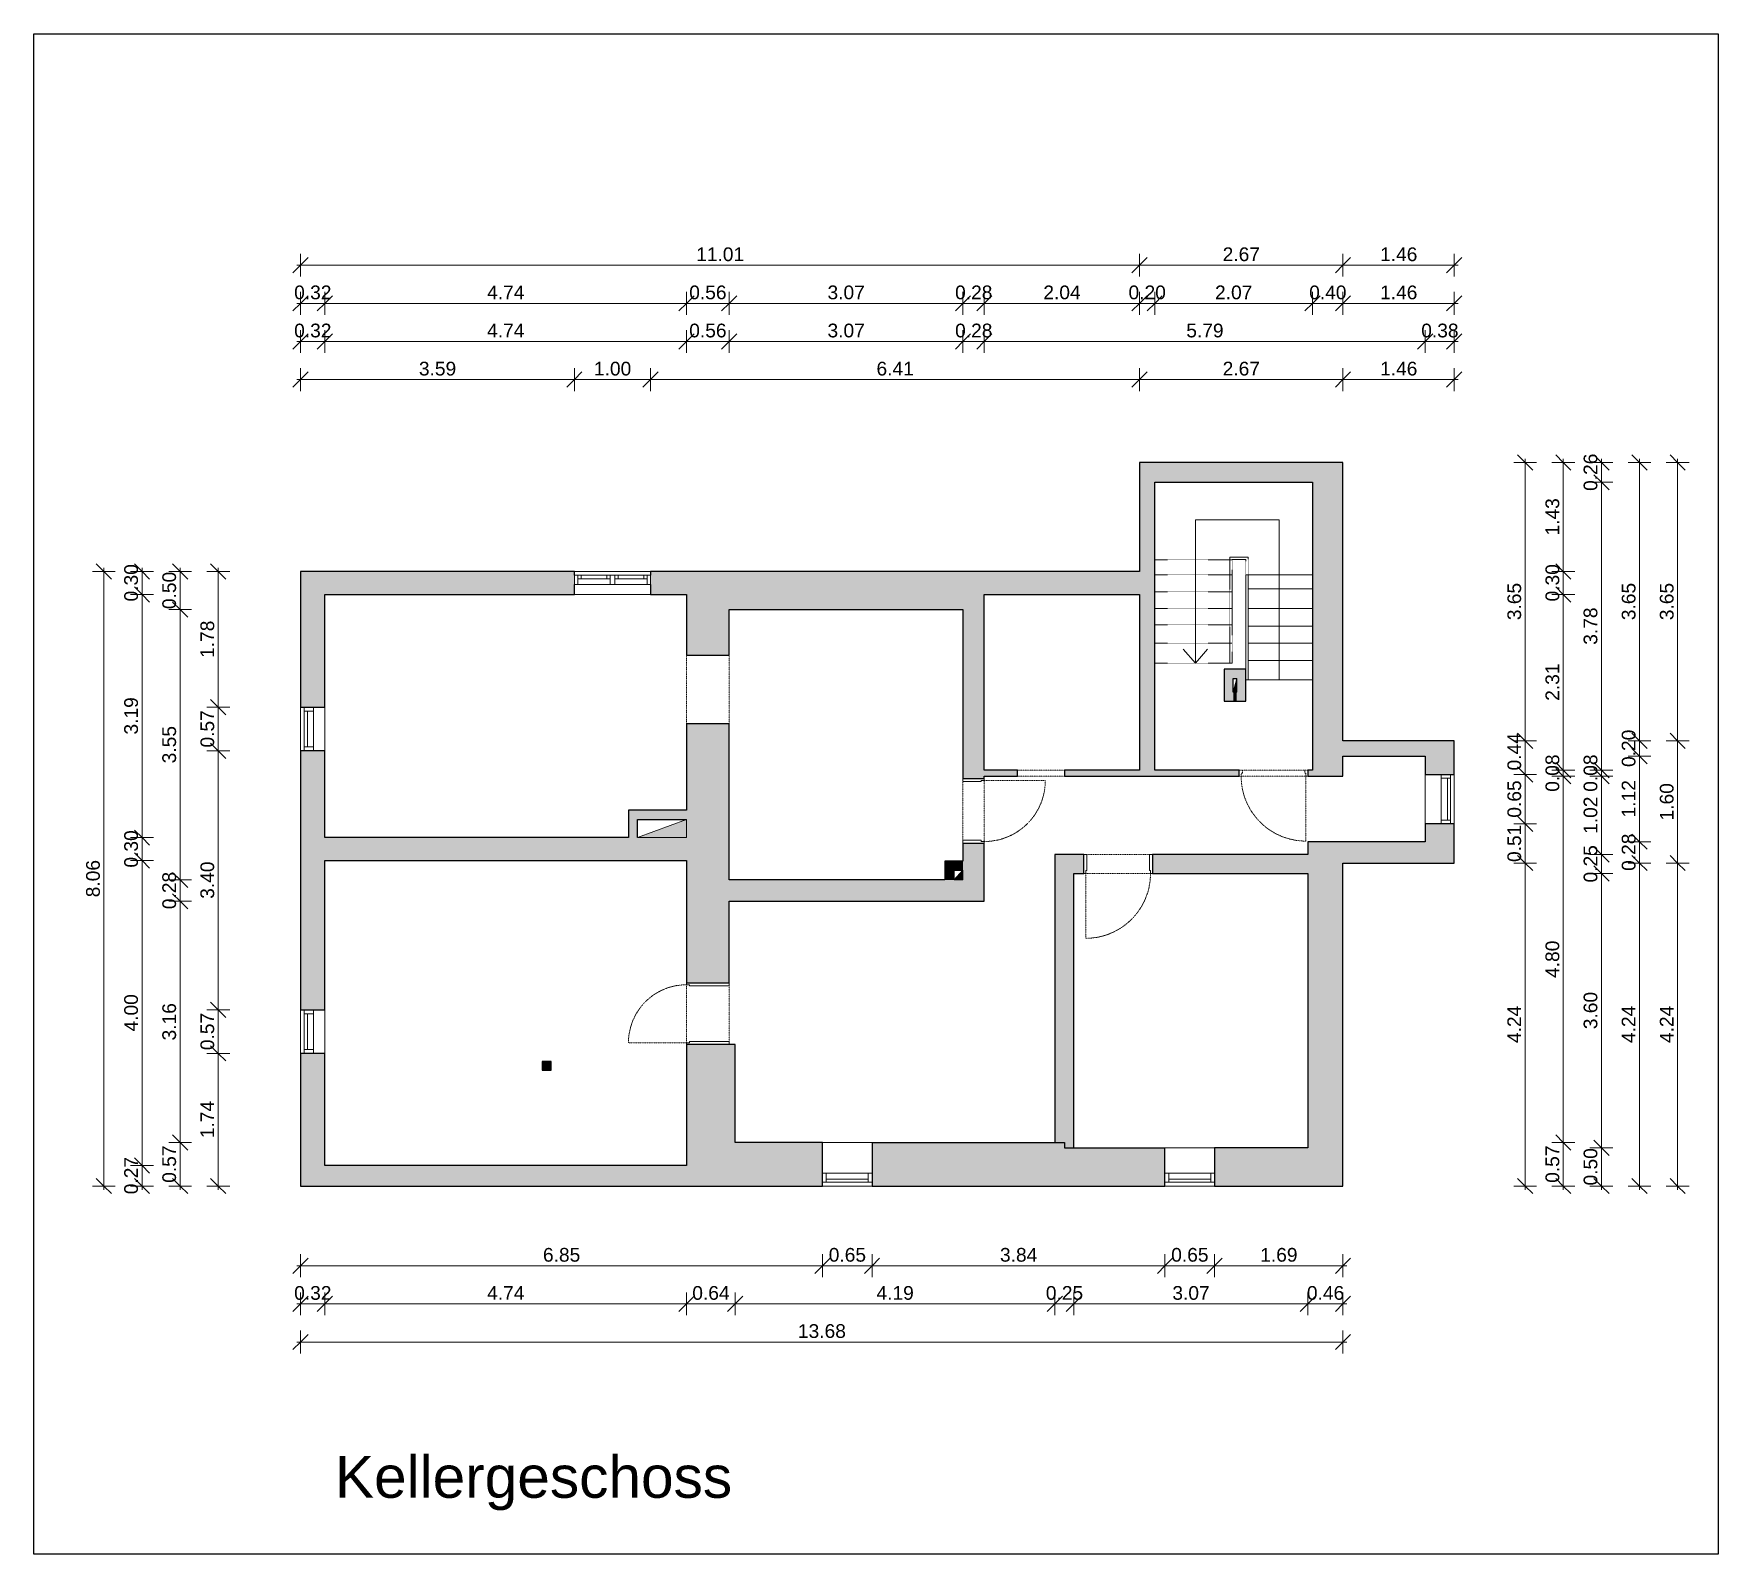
# Model space of a CAD drawing. Header units: metres. Extents: x -21 to 15208, y -63 to 7094.
# Drawn here: x -21 to 2189, y 993 to 2988 of the extents above; entities that cross this region are included whole.
import ezdxf

# ---------------------------------------------------------------- set-up
doc = ezdxf.new("R2010")
doc.units = ezdxf.units.M
doc.header["$LTSCALE"] = 50
for name, pattern in [('Dash 1_5', [0.0012, 0.0006, -0.0006]), ('Dash dot', [0.005, 0.002, -0.0015, 0, -0.0015]), ('Overhead', [0.003969, 0.002381, -0.001587])]:
    doc.linetypes.add(name, pattern=pattern)
for name, color, linetype, lineweight in [('A-ANNO-DIMS', 250, 'Continuous', 5), ('A-ANNO-NOTE', 131, 'Continuous', 13), ('A-DETL', 250, 'Continuous', 9), ('A-DETL-GENF', 250, 'Continuous', 13), ('A-DETL-THIN', 250, 'Continuous', 9), ('A-DOOR-FRAM', 250, 'Continuous', 9), ('A-FLOR-HRAL', 250, 'Continuous', 9), ('A-FLOR-HRAL-MBND', 250, 'Overhead', 9), ('A-GLAZ', 250, 'Continuous', 9), ('I-WALL', 250, 'Continuous', 9), ('S-STRS-MBND', 250, 'Overhead', 9)]:
    doc.layers.add(name, color=color, linetype=linetype, lineweight=lineweight)
doc.layers.add('A-WALL-PATT', color=7, linetype='Continuous', lineweight=9, true_color=0x3c424d)
doc.layers.add('ADS_Flächen', color=82, linetype='Continuous', plot=False)
doc.styles.add('Arial', font='arial.ttf')
doc.styles.add('Arial_1', font='arial.ttf')

msp = doc.modelspace()

# ---------------------------------------------------------------- texts
at = {"layer": 'A-ANNO-DIMS', "lineweight": 9, "char_height": 18, "attachment_point": 1, "line_spacing_factor": 0.941778, "style": 'Arial_1'}
for s, insert, width in [('11.01', (847.7663, 2707.4123), 74.92785), ('2.67', (1538.472, 2707.4123), 58.314888), ('1.46', (1744.972, 2707.4123), 58.314888), ('0.32', (320.4047, 2657.4123), 58.314888), ('4.74', (573.5465, 2657.4123), 58.314888), ('0.56', (838.6883, 2657.4123), 58.314888), ('3.07', (1020.0802, 2657.4123), 58.314888), ('0.28', (1187.472, 2657.4123), 58.314888), ('2.04', (1303.222, 2657.4123), 58.314888), ('0.20', (1414.972, 2657.4123), 58.314888), ('2.07', (1528.472, 2657.4123), 58.314888), ('0.40', (1651.972, 2657.4123), 58.314888), ('1.46', (1744.972, 2657.4123), 58.314888), ('0.32', (320.4047, 2607.4123), 58.314888), ('4.74', (573.5465, 2607.4123), 58.314888), ('0.56', (838.6883, 2607.4123), 58.314888), ('3.07', (1020.0802, 2607.4123), 58.314888), ('0.28', (1187.472, 2607.4123), 58.314888), ('5.79', (1490.722, 2607.4123), 58.314888), ('0.38', (1798.972, 2607.4123), 58.314888), ('3.59', (484.0465, 2557.4123), 58.314888), ('1.00', (713.6883, 2557.4123), 58.314888), ('6.41', (1084.3302, 2557.4123), 58.314888), ('2.67', (1538.472, 2557.4123), 58.314888), ('1.46', (1744.972, 2557.4123), 58.314888), ('6.85', (646.7965, 1395.07), 58.314888), ('0.65', (1021.6883, 1395.07), 58.314888), ('3.84', (1246.3302, 1395.07), 58.314888), ('0.65', (1470.972, 1395.07), 58.314888), ('1.69', (1587.722, 1395.07), 58.314888), ('0.32', (320.4047, 1345.07), 58.314888), ('4.74', (573.5465, 1345.07), 58.314888), ('0.64', (842.6883, 1345.07), 58.314888), ('4.19', (1084.3302, 1345.07), 58.314888), ('0.25', (1306.472, 1345.07), 58.314888), ('3.07', (1472.472, 1345.07), 58.314888), ('0.46', (1648.972, 1345.07), 58.314888), ('13.68', (981.2663, 1295.07), 74.92785)]:
    msp.add_mtext(s, dxfattribs=dict(at, insert=insert, width=width))
at = {"layer": 'A-ANNO-DIMS', "lineweight": 9, "char_height": 18, "width": 58.314888, "attachment_point": 1, "rotation": 90, "line_spacing_factor": 0.941778, "style": 'Arial_1'}
for s, insert in [('0.26', (2011.9693, 2388.0074)), ('1.43', (1961.9693, 2329.5074)), ('0.30', (97.445, 2243.0074)), ('0.50', (147.445, 2233.0074)), ('0.30', (1961.9693, 2243.0074)), ('3.65', (1911.9693, 2218.4608)), ('3.65', (2061.9693, 2218.4608)), ('3.65', (2111.9693, 2218.4608)), ('3.78', (2011.9693, 2186.2108)), ('1.78', (197.445, 2168.9703)), ('2.31', (1961.9693, 2112.7108)), ('3.19', (97.445, 2068.4703)), ('3.55', (147.445, 2030.7203)), ('0.57', (197.445, 2051.4332)), ('0.44', (1911.9693, 2021.3842)), ('0.20', (2061.9693, 2025.9142)), ('0.08', (1961.9693, 1993.4142)), ('0.08', (2011.9693, 1993.4142)), ('0.65', (1911.9693, 1959.4142)), ('1.12', (2061.9693, 1959.7699)), ('1.60', (2111.9693, 1955.7699)), ('1.02', (2011.9693, 1938.1737)), ('0.51', (1911.9693, 1901.2699)), ('0.30', (97.445, 1893.9332)), ('0.28', (2061.9693, 1889.6257)), ('8.06', (47.445, 1855.0074)), ('3.40', (197.445, 1852.9703)), ('0.25', (2011.9693, 1874.4332)), ('0.28', (147.445, 1839.4332)), ('4.80', (1961.9693, 1749.2108)), ('4.00', (97.445, 1678.9703)), ('3.60', (2011.9693, 1681.9703)), ('3.16', (147.445, 1667.2203)), ('0.57', (197.445, 1654.5074)), ('4.24', (1911.9693, 1663.8165)), ('4.24', (2061.9693, 1663.8165)), ('4.24', (2111.9693, 1663.8165)), ('1.74', (197.445, 1539.0074)), ('0.57', (147.445, 1480.5074)), ('0.57', (1961.9693, 1480.5074)), ('0.50', (2011.9693, 1477.0074)), ('0.27', (97.445, 1465.5074))]:
    msp.add_mtext(s, dxfattribs=dict(at, insert=insert))

# ---------------------------------------------------------------- blocks, each defined once
blk = doc.blocks.new('025_E-Window Two Panel - 1000-8098675-01 Kælder plan')
at = {"layer": 'A-GLAZ'}
for p, q in [((-50, 2), (50, 2)), ((-50, -10), (-50, 2)), ((-50, 2), (50, 2)), ((-45.5, -10), (-45.5, 2)), ((-3, -10), (-3, 2)), ((3, -10), (3, 2)), ((45.5, -10), (45.5, 2)), ((50, -10), (50, 2)), ((50, -10), (-50, -10)), ((-50, -10), (50, -10)), ((-45.5, -5.5), (-3, -5.5)), ((-41, -10), (-41, -5.5)), ((-41, -5.5), (-7.5, -5.5)), ((-41, -10), (-7.5, -10)), ((-7.5, -10), (-7.5, -5.5)), ((3, -5.5), (45.5, -5.5)), ((6.5, -10), (40, -10)), ((7.5, -10), (7.5, -5.5)), ((7.5, -5.5), (41, -5.5)), ((41, -10), (41, -5.5))]:
    blk.add_line(p, q, dxfattribs=at)
blk = doc.blocks.new('A_Fixed - 570-8099173-01 Kælder plan')
at = {"layer": 'A-GLAZ', "lineweight": 13}
for p, q in [((-52.8, 1), (-47.8, 1)), ((-47.8, 1), (-47.8, -11)), ((-47.8, 1), (-0.8, 1)), ((-0.8, 1), (4.2, 1)), ((-0.8, -11), (-0.8, 1)), ((-47.8, -11), (-52.8, -11)), ((-47.8, -7), (-0.8, -7)), ((-47.8, -11), (-47.8, -7)), ((-0.8, -11), (-47.8, -11)), ((-0.8, -7), (-0.8, -11)), ((4.2, -11), (-0.8, -11))]:
    blk.add_line(p, q, dxfattribs=at)
blk = doc.blocks.new('A_Fixed - 650-8100485-01 Kælder plan')
at = {"layer": 'A-GLAZ', "lineweight": 13}
for p, q in [((-52.8, -8), (-47.8, -8)), ((-47.8, -20), (-52.8, -20)), ((-47.8, -8), (-47.8, -20)), ((-47.8, -8), (7.2, -8)), ((-47.8, -16), (7.2, -16)), ((-47.8, -20), (-47.8, -16)), ((7.2, -20), (-47.8, -20)), ((7.2, -8), (12.2, -8)), ((7.2, -20), (7.2, -8)), ((7.2, -16), (7.2, -20)), ((12.2, -20), (7.2, -20))]:
    blk.add_line(p, q, dxfattribs=at)
blk = doc.blocks.new('A_Fixed - 650-8100496-01 Kælder plan')
at = {"layer": 'A-GLAZ', "lineweight": 13}
for p, q in [((-52.8, -11.5), (-47.8, -11.5)), ((-47.8, -11.5), (-47.8, -23.5)), ((-47.8, -11.5), (7.2, -11.5)), ((-47.8, -19.5), (7.2, -19.5)), ((-47.8, -23.5), (-47.8, -19.5)), ((7.2, -11.5), (12.2, -11.5)), ((7.2, -23.5), (7.2, -11.5)), ((7.2, -19.5), (7.2, -23.5)), ((-47.8, -23.5), (-52.8, -23.5)), ((7.2, -23.5), (-47.8, -23.5)), ((12.2, -23.5), (7.2, -23.5))]:
    blk.add_line(p, q, dxfattribs=at)
blk = doc.blocks.new('Railing - Railing-8111621-01 Kælder plan')
at = {"layer": 'A-FLOR-HRAL'}
for p, q in [((917.6, 2507.5), (917.6, 2507.5)), ((920.6, 2507.5), (917.6, 2507.5)), ((917.6, 2507.5), (917.6, 2507.5)), ((920.6, 2507.5), (917.6, 2507.5)), ((917.6, 2383.8), (917.6, 2507.5)), ((920.6, 2369.8), (920.6, 2507.5)), ((920.6, 2369.8), (917.6, 2369.8))]:
    blk.add_line(p, q, dxfattribs=at)
at = {"layer": 'A-FLOR-HRAL-MBND'}
for p, q in [((896.4, 2530.7), (896.4, 2391.8)), ((920.6, 2530.7), (896.4, 2530.7)), ((896.4, 2530.7), (896.4, 2391.8)), ((920.6, 2530.7), (896.4, 2530.7)), ((899.4, 2527.7), (899.4, 2391.8)), ((917.6, 2527.7), (899.4, 2527.7)), ((899.4, 2527.7), (899.4, 2391.8)), ((917.6, 2527.7), (899.4, 2527.7)), ((917.6, 2507.5), (917.6, 2527.7)), ((917.6, 2507.5), (917.6, 2527.7)), ((920.6, 2507.5), (920.6, 2530.7)), ((920.6, 2507.5), (920.6, 2530.7)), ((899.4, 2391.8), (896.4, 2391.8)), ((899.4, 2391.8), (896.4, 2391.8))]:
    blk.add_line(p, q, dxfattribs=at)
blk = doc.blocks.new('A_Fixed - 650-8135735-01 Kælder plan')
at = {"layer": 'A-GLAZ', "lineweight": 13}
for p, q in [((-47.8, 14), (-52.8, 14)), ((-52.8, 2), (-47.8, 2)), ((-47.8, 2), (-47.8, 14)), ((7.2, 14), (-47.8, 14)), ((-47.8, 14), (-47.8, 10)), ((-47.8, 10), (7.2, 10)), ((-47.8, 2), (7.2, 2)), ((12.2, 14), (7.2, 14)), ((7.2, 14), (7.2, 2)), ((7.2, 10), (7.2, 14)), ((7.2, 2), (12.2, 2))]:
    blk.add_line(p, q, dxfattribs=at)
blk = doc.blocks.new('A-wallopening - 910x2100-8098146-01 Kælder plan')
at = {"layer": 'A-DETL', "linetype": 'Dash 1_5'}
for p, q in [((-24.3, 4), (37.7, 4)), ((-24.3, -4), (37.7, -4))]:
    blk.add_line(p, q, dxfattribs=at)
blk = doc.blocks.new('A-wallopening - 910x2100-8098549-01 Kælder plan')
at = {"layer": 'A-DETL', "linetype": 'Dash 1_5'}
for p, q in [((-38.3, 28), (51.7, 28)), ((-38.3, -28), (51.7, -28))]:
    blk.add_line(p, q, dxfattribs=at)
blk = doc.blocks.new('Plan Text - Kellergeschoss-4033982-01 Kælder plan')
at = {"layer": 'A-ANNO-NOTE', "lineweight": 5, "insert": (0.133, -0.302), "char_height": 0.55, "width": 6.37342, "attachment_point": 1, "style": 'Arial'}
blk.add_mtext('Kellergeschoss', dxfattribs=at)

# ---------------------------------------------------------------- hatches: boundary and pattern name
at = {"layer": 'A-DETL-GENF'}
for points in [[(1552.3022, 2124.0867), (1557.0052, 2124.0867), (1557.0052, 2142.0867)], [(770.9862, 1933.2311), (834.9862, 1933.2311), (834.9862, 1957.2311)], [(1186.1036, 1877.7311), (1197.7699, 1877.7311), (1197.7699, 1890.5134)]]:
    msp.add_hatch(color=256, dxfattribs=at).paths.add_polyline_path(points)
at = {"layer": 'A-WALL-PATT'}
for points in [[(1656.2699, 2399.3052), (1656.2699, 2425.3052), (1429.2699, 2425.3052), (1429.2699, 2399.3052), (1449.2699, 2399.3052)], [(1696.2699, 2021.7121), (1696.2699, 2425.3052), (1656.2699, 2425.3052), (1656.2699, 2021.7121)], [(1434.0352, 2021.7121), (1449.2699, 2021.7121), (1449.2699, 2399.3052), (1429.2699, 2399.3052), (1429.2699, 2021.7121)], [(1211.7699, 2232.3052), (1211.7699, 2282.3052), (862.9862, 2282.3052), (862.9862, 2232.3052), (1197.7699, 2232.3052)], [(1429.2699, 2252.3052), (1429.2699, 2282.3052), (1211.7699, 2282.3052), (1211.7699, 2252.3052), (1225.7699, 2252.3052)], [(1557.0052, 2142.0867), (1569.0052, 2142.0867), (1569.0052, 2154.0867), (1540.3022, 2154.0867), (1540.3022, 2142.0867), (1552.3022, 2142.0867)], [(1552.3022, 2112.0867), (1552.3022, 2142.0867), (1540.3022, 2142.0867), (1540.3022, 2112.0867)], [(1557.0052, 2112.0867), (1557.0052, 2124.0867), (1552.3022, 2124.0867), (1552.3022, 2112.0867)], [(1569.0052, 2112.0867), (1569.0052, 2142.0867), (1557.0052, 2142.0867), (1557.0052, 2112.0867)], [(1804.2699, 2040.2121), (1842.2699, 2040.2121), (1842.2699, 2060.2121), (1696.2699, 2060.2121), (1696.2699, 2040.2121), (1727.5523, 2040.2121)], [(758.9862, 1933.2311), (770.9862, 1933.2311), (770.9862, 1969.2311), (758.9862, 1969.2311), (758.9862, 1957.2311)], [(834.9862, 1957.2311), (834.9862, 1969.2311), (770.9862, 1969.2311), (770.9862, 1957.2311)], [(834.9862, 1903.2311), (834.9862, 1933.2311), (360.7026, 1933.2311), (360.7026, 1903.2311), (770.9862, 1903.2311)], [(1696.2699, 1526.3052), (1696.2699, 1927.9236), (1650.2699, 1927.9236), (1650.2699, 1526.3052)], [(1804.2699, 1899.9236), (1804.2699, 1927.9236), (1696.2699, 1927.9236), (1696.2699, 1899.9236), (1727.5523, 1899.9236)], [(1174.1036, 1877.7311), (1186.1036, 1877.7311), (1186.1036, 1902.5134), (1174.1036, 1902.5134), (1174.1036, 1890.5134)], [(1197.7699, 1890.5134), (1197.7699, 1902.5134), (1186.1036, 1902.5134), (1186.1036, 1890.5134)], [(1330.7699, 1526.3052), (1343.2699, 1526.3052), (1343.2699, 1886.2311), (1318.2699, 1886.2311), (1318.2699, 1533.3052), (1330.7699, 1533.3052)], [(1197.7699, 1849.7311), (1197.7699, 1877.7311), (890.9862, 1877.7311), (890.9862, 1849.7311), (1140.5181, 1849.7311)], [(866.9862, 1503.3052), (866.9862, 1533.3052), (898.9862, 1533.3052), (898.9862, 1661.7311), (834.9862, 1661.7311), (834.9862, 1503.3052)], [(657.5973, 1628.4703), (657.5973, 1639.4703), (645.5973, 1639.4703), (645.5973, 1628.4703)], [(866.9862, 1476.3052), (866.9862, 1503.3052), (360.7026, 1503.3052), (360.7026, 1476.3052)]]:
    msp.add_hatch(color=256, dxfattribs=at).paths.add_polyline_path(points)
h = msp.add_hatch(color=256, dxfattribs=at)
h.paths.add_polyline_path([(360.7026, 1476.3052), (360.7026, 1650.3052), (328.7026, 1650.3052), (328.7026, 1476.3052)])
h.paths.add_polyline_path([(360.7026, 1707.3052), (360.7026, 2047.2311), (328.7026, 2047.2311), (328.7026, 1707.3052)])
h.paths.add_polyline_path([(360.7026, 2104.2311), (360.7026, 2282.3052), (328.7026, 2282.3052), (328.7026, 2104.2311)])
h = msp.add_hatch(color=256, dxfattribs=at)
h.paths.add_polyline_path([(862.9862, 2252.3052), (862.9862, 2282.3052), (787.9862, 2282.3052), (787.9862, 2252.3052), (847.001, 2252.3052)])
h.paths.add_polyline_path([(687.9862, 2252.3052), (687.9862, 2282.3052), (360.7026, 2282.3052), (360.7026, 2252.3052), (553.4839, 2252.3052)])
h = msp.add_hatch(color=256, dxfattribs=at)
h.paths.add_polyline_path([(890.9862, 1742.7311), (890.9862, 2082.3986), (834.9862, 2082.3986), (834.9862, 1742.7311)])
h.paths.add_polyline_path([(890.9862, 2172.3986), (890.9862, 2232.3052), (862.9862, 2232.3052), (862.9862, 2252.3052), (834.9862, 2252.3052), (834.9862, 2172.3986), (847.001, 2172.3986)])
h = msp.add_hatch(color=256, dxfattribs=at)
h.paths.add_polyline_path([(1197.7699, 1849.7311), (1225.7699, 1849.7311), (1225.7699, 1925.7121), (1197.7699, 1925.7121), (1197.7699, 1867.4943)])
h.paths.add_polyline_path([(1225.7699, 2010.7121), (1225.7699, 2252.3052), (1211.7699, 2252.3052), (1211.7699, 2232.3052), (1197.7699, 2232.3052), (1197.7699, 2010.7121)])
h = msp.add_hatch(color=256, dxfattribs=at)
h.paths.add_polyline_path([(1804.2699, 1899.9236), (1842.2699, 1899.9236), (1842.2699, 1951.2121), (1804.2699, 1951.2121), (1804.2699, 1927.9236)])
h.paths.add_polyline_path([(1804.2699, 2016.2121), (1842.2699, 2016.2121), (1842.2699, 2040.2121), (1804.2699, 2040.2121)])
h = msp.add_hatch(color=256, dxfattribs=at)
h.paths.add_polyline_path([(1696.2699, 2013.7121), (1696.2699, 2021.7121), (1650.2699, 2021.7121), (1650.2699, 2013.7121)])
h.paths.add_polyline_path([(1560.2699, 2013.7121), (1560.2699, 2021.7121), (1331.1818, 2021.7121), (1331.1818, 2013.7121), (1434.0352, 2013.7121)])
h.paths.add_polyline_path([(1269.1818, 2013.7121), (1269.1818, 2021.7121), (1225.7699, 2021.7121), (1225.7699, 2013.7121)])
h = msp.add_hatch(color=256, dxfattribs=at)
h.paths.add_polyline_path([(1650.2699, 1886.2311), (1650.2699, 1911.2311), (1446.2699, 1911.2311), (1446.2699, 1886.2311)])
h.paths.add_polyline_path([(1318.2699, 1886.2311), (1356.2699, 1886.2311), (1356.2699, 1911.2311), (1318.2699, 1911.2311)])
h = msp.add_hatch(color=256, dxfattribs=at)
h.paths.add_polyline_path([(1330.7699, 1476.3052), (1330.7699, 1533.3052), (1078.4862, 1533.3052), (1078.4862, 1476.3052), (1140.5181, 1476.3052)])
h.paths.add_polyline_path([(1013.4862, 1476.3052), (1013.4862, 1533.3052), (866.9862, 1533.3052), (866.9862, 1476.3052)])
h = msp.add_hatch(color=256, dxfattribs=at)
h.paths.add_polyline_path([(1696.2699, 1476.3052), (1696.2699, 1526.3052), (1527.7699, 1526.3052), (1527.7699, 1476.3052)])
h.paths.add_polyline_path([(1462.7699, 1476.3052), (1462.7699, 1526.3052), (1330.7699, 1526.3052), (1330.7699, 1476.3052)])

# ---------------------------------------------------------------- linework, layer by layer
at = {"layer": 'A-ANNO-DIMS', "lineweight": 9}
for p, q in [((328.7026, 2684.0442), (328.7026, 2699.0442)), ((1429.2699, 2684.0442), (1429.2699, 2699.0442)), ((1429.2699, 2684.0442), (1429.2699, 2699.0442)), ((1696.2699, 2684.0442), (1696.2699, 2699.0442)), ((1696.2699, 2684.0442), (1696.2699, 2699.0442)), ((1842.2699, 2684.0442), (1842.2699, 2699.0442)), ((328.7026, 2684.0442), (318.7026, 2674.0442)), ((323.7026, 2684.0442), (1429.2699, 2684.0442)), ((328.7026, 2684.0442), (338.7026, 2694.0442)), ((328.7026, 2684.0442), (328.7026, 2669.0442)), ((1429.2699, 2684.0442), (1419.2699, 2674.0442)), ((1429.2699, 2684.0442), (1419.2699, 2674.0442)), ((1429.2699, 2684.0442), (1439.2699, 2694.0442)), ((1429.2699, 2684.0442), (1439.2699, 2694.0442)), ((1429.2699, 2684.0442), (1429.2699, 2669.0442)), ((1429.2699, 2684.0442), (1696.2699, 2684.0442)), ((1429.2699, 2684.0442), (1429.2699, 2669.0442)), ((1696.2699, 2684.0442), (1686.2699, 2674.0442)), ((1696.2699, 2684.0442), (1686.2699, 2674.0442)), ((1696.2699, 2684.0442), (1706.2699, 2694.0442)), ((1696.2699, 2684.0442), (1706.2699, 2694.0442)), ((1696.2699, 2684.0442), (1696.2699, 2669.0442)), ((1696.2699, 2684.0442), (1847.2699, 2684.0442)), ((1696.2699, 2684.0442), (1696.2699, 2669.0442)), ((1842.2699, 2684.0442), (1832.2699, 2674.0442)), ((1842.2699, 2684.0442), (1852.2699, 2694.0442)), ((1842.2699, 2684.0442), (1842.2699, 2669.0442)), ((328.7026, 2634.0442), (318.7026, 2624.0442)), ((323.7026, 2634.0442), (360.7026, 2634.0442)), ((328.7026, 2634.0442), (328.7026, 2649.0442)), ((328.7026, 2634.0442), (338.7026, 2644.0442)), ((328.7026, 2634.0442), (328.7026, 2619.0442)), ((360.7026, 2634.0442), (350.7026, 2624.0442)), ((360.7026, 2634.0442), (350.7026, 2624.0442)), ((360.7026, 2634.0442), (360.7026, 2649.0442)), ((360.7026, 2634.0442), (360.7026, 2649.0442)), ((360.7026, 2634.0442), (370.7026, 2644.0442)), ((360.7026, 2634.0442), (370.7026, 2644.0442)), ((360.7026, 2634.0442), (360.7026, 2619.0442)), ((360.7026, 2634.0442), (834.9862, 2634.0442)), ((360.7026, 2634.0442), (360.7026, 2619.0442)), ((834.9862, 2634.0442), (824.9862, 2624.0442)), ((834.9862, 2634.0442), (824.9862, 2624.0442)), ((834.9862, 2634.0442), (834.9862, 2649.0442)), ((834.9862, 2634.0442), (834.9862, 2649.0442)), ((834.9862, 2634.0442), (844.9862, 2644.0442)), ((834.9862, 2634.0442), (844.9862, 2644.0442)), ((834.9862, 2634.0442), (834.9862, 2619.0442)), ((834.9862, 2634.0442), (890.9862, 2634.0442)), ((834.9862, 2634.0442), (834.9862, 2619.0442)), ((890.9862, 2634.0442), (880.9862, 2624.0442)), ((890.9862, 2634.0442), (880.9862, 2624.0442)), ((890.9862, 2634.0442), (890.9862, 2649.0442)), ((890.9862, 2634.0442), (890.9862, 2649.0442)), ((890.9862, 2634.0442), (900.9862, 2644.0442)), ((890.9862, 2634.0442), (900.9862, 2644.0442)), ((890.9862, 2634.0442), (890.9862, 2619.0442)), ((890.9862, 2634.0442), (1197.7699, 2634.0442)), ((890.9862, 2634.0442), (890.9862, 2619.0442)), ((1197.7699, 2634.0442), (1187.7699, 2624.0442)), ((1197.7699, 2634.0442), (1187.7699, 2624.0442)), ((1197.7699, 2634.0442), (1197.7699, 2649.0442)), ((1197.7699, 2634.0442), (1197.7699, 2649.0442)), ((1197.7699, 2634.0442), (1207.7699, 2644.0442)), ((1197.7699, 2634.0442), (1207.7699, 2644.0442)), ((1197.7699, 2634.0442), (1197.7699, 2619.0442)), ((1197.7699, 2634.0442), (1225.7699, 2634.0442)), ((1197.7699, 2634.0442), (1197.7699, 2619.0442)), ((1225.7699, 2634.0442), (1215.7699, 2624.0442)), ((1225.7699, 2634.0442), (1215.7699, 2624.0442)), ((1225.7699, 2634.0442), (1225.7699, 2649.0442)), ((1225.7699, 2634.0442), (1225.7699, 2649.0442)), ((1225.7699, 2634.0442), (1235.7699, 2644.0442)), ((1225.7699, 2634.0442), (1235.7699, 2644.0442)), ((1225.7699, 2634.0442), (1225.7699, 2619.0442)), ((1225.7699, 2634.0442), (1429.2699, 2634.0442)), ((1225.7699, 2634.0442), (1225.7699, 2619.0442)), ((1429.2699, 2634.0442), (1419.2699, 2624.0442)), ((1429.2699, 2634.0442), (1419.2699, 2624.0442)), ((1429.2699, 2634.0442), (1429.2699, 2649.0442)), ((1429.2699, 2634.0442), (1429.2699, 2649.0442)), ((1429.2699, 2634.0442), (1439.2699, 2644.0442)), ((1429.2699, 2634.0442), (1439.2699, 2644.0442)), ((1429.2699, 2634.0442), (1429.2699, 2619.0442)), ((1429.2699, 2634.0442), (1449.2699, 2634.0442)), ((1429.2699, 2634.0442), (1429.2699, 2619.0442)), ((1449.2699, 2634.0442), (1439.2699, 2624.0442)), ((1449.2699, 2634.0442), (1439.2699, 2624.0442)), ((1449.2699, 2634.0442), (1449.2699, 2649.0442)), ((1449.2699, 2634.0442), (1449.2699, 2649.0442)), ((1449.2699, 2634.0442), (1459.2699, 2644.0442)), ((1449.2699, 2634.0442), (1459.2699, 2644.0442)), ((1449.2699, 2634.0442), (1449.2699, 2619.0442)), ((1449.2699, 2634.0442), (1656.2699, 2634.0442)), ((1449.2699, 2634.0442), (1449.2699, 2619.0442)), ((1656.2699, 2634.0442), (1646.2699, 2624.0442)), ((1656.2699, 2634.0442), (1646.2699, 2624.0442)), ((1656.2699, 2634.0442), (1656.2699, 2649.0442)), ((1656.2699, 2634.0442), (1656.2699, 2649.0442)), ((1656.2699, 2634.0442), (1666.2699, 2644.0442)), ((1656.2699, 2634.0442), (1666.2699, 2644.0442)), ((1656.2699, 2634.0442), (1656.2699, 2619.0442)), ((1656.2699, 2634.0442), (1696.2699, 2634.0442)), ((1656.2699, 2634.0442), (1656.2699, 2619.0442)), ((1696.2699, 2634.0442), (1686.2699, 2624.0442)), ((1696.2699, 2634.0442), (1686.2699, 2624.0442)), ((1696.2699, 2634.0442), (1696.2699, 2649.0442)), ((1696.2699, 2634.0442), (1696.2699, 2649.0442)), ((1696.2699, 2634.0442), (1706.2699, 2644.0442)), ((1696.2699, 2634.0442), (1706.2699, 2644.0442)), ((1696.2699, 2634.0442), (1696.2699, 2619.0442)), ((1696.2699, 2634.0442), (1847.2699, 2634.0442)), ((1696.2699, 2634.0442), (1696.2699, 2619.0442)), ((1842.2699, 2634.0442), (1832.2699, 2624.0442)), ((1842.2699, 2634.0442), (1842.2699, 2649.0442)), ((1842.2699, 2634.0442), (1852.2699, 2644.0442)), ((1842.2699, 2634.0442), (1842.2699, 2619.0442)), ((328.7026, 2584.0442), (328.7026, 2599.0442)), ((328.7026, 2584.0442), (338.7026, 2594.0442)), ((360.7026, 2584.0442), (360.7026, 2599.0442)), ((360.7026, 2584.0442), (360.7026, 2599.0442)), ((360.7026, 2584.0442), (370.7026, 2594.0442)), ((360.7026, 2584.0442), (370.7026, 2594.0442)), ((834.9862, 2584.0442), (834.9862, 2599.0442)), ((834.9862, 2584.0442), (834.9862, 2599.0442)), ((834.9862, 2584.0442), (844.9862, 2594.0442)), ((834.9862, 2584.0442), (844.9862, 2594.0442)), ((890.9862, 2584.0442), (890.9862, 2599.0442)), ((890.9862, 2584.0442), (890.9862, 2599.0442)), ((890.9862, 2584.0442), (900.9862, 2594.0442)), ((890.9862, 2584.0442), (900.9862, 2594.0442)), ((1197.7699, 2584.0442), (1197.7699, 2599.0442)), ((1197.7699, 2584.0442), (1197.7699, 2599.0442)), ((1197.7699, 2584.0442), (1207.7699, 2594.0442)), ((1197.7699, 2584.0442), (1207.7699, 2594.0442)), ((1225.7699, 2584.0442), (1225.7699, 2599.0442)), ((1225.7699, 2584.0442), (1225.7699, 2599.0442)), ((1225.7699, 2584.0442), (1235.7699, 2594.0442)), ((1225.7699, 2584.0442), (1235.7699, 2594.0442)), ((1804.2699, 2584.0442), (1804.2699, 2599.0442)), ((1804.2699, 2584.0442), (1804.2699, 2599.0442)), ((1804.2699, 2584.0442), (1814.2699, 2594.0442)), ((1804.2699, 2584.0442), (1814.2699, 2594.0442)), ((1842.2699, 2584.0442), (1842.2699, 2599.0442)), ((1842.2699, 2584.0442), (1852.2699, 2594.0442)), ((328.7026, 2584.0442), (318.7026, 2574.0442)), ((323.7026, 2584.0442), (360.7026, 2584.0442)), ((328.7026, 2584.0442), (328.7026, 2569.0442)), ((360.7026, 2584.0442), (350.7026, 2574.0442)), ((360.7026, 2584.0442), (350.7026, 2574.0442)), ((360.7026, 2584.0442), (360.7026, 2569.0442)), ((360.7026, 2584.0442), (834.9862, 2584.0442)), ((360.7026, 2584.0442), (360.7026, 2569.0442)), ((834.9862, 2584.0442), (824.9862, 2574.0442)), ((834.9862, 2584.0442), (824.9862, 2574.0442)), ((834.9862, 2584.0442), (834.9862, 2569.0442)), ((834.9862, 2584.0442), (890.9862, 2584.0442)), ((834.9862, 2584.0442), (834.9862, 2569.0442)), ((890.9862, 2584.0442), (880.9862, 2574.0442)), ((890.9862, 2584.0442), (880.9862, 2574.0442)), ((890.9862, 2584.0442), (890.9862, 2569.0442)), ((890.9862, 2584.0442), (1197.7699, 2584.0442)), ((890.9862, 2584.0442), (890.9862, 2569.0442)), ((1197.7699, 2584.0442), (1187.7699, 2574.0442)), ((1197.7699, 2584.0442), (1187.7699, 2574.0442)), ((1197.7699, 2584.0442), (1197.7699, 2569.0442)), ((1197.7699, 2584.0442), (1225.7699, 2584.0442)), ((1197.7699, 2584.0442), (1197.7699, 2569.0442)), ((1225.7699, 2584.0442), (1215.7699, 2574.0442)), ((1225.7699, 2584.0442), (1215.7699, 2574.0442)), ((1225.7699, 2584.0442), (1225.7699, 2569.0442)), ((1225.7699, 2584.0442), (1804.2699, 2584.0442)), ((1225.7699, 2584.0442), (1225.7699, 2569.0442)), ((1804.2699, 2584.0442), (1794.2699, 2574.0442)), ((1804.2699, 2584.0442), (1794.2699, 2574.0442)), ((1804.2699, 2584.0442), (1804.2699, 2569.0442)), ((1804.2699, 2584.0442), (1847.2699, 2584.0442)), ((1804.2699, 2584.0442), (1804.2699, 2569.0442)), ((1842.2699, 2584.0442), (1832.2699, 2574.0442)), ((1842.2699, 2584.0442), (1842.2699, 2569.0442)), ((328.7026, 2534.0442), (328.7026, 2549.0442)), ((328.7026, 2534.0442), (338.7026, 2544.0442)), ((687.9862, 2534.0442), (687.9862, 2549.0442)), ((687.9862, 2534.0442), (687.9862, 2549.0442)), ((687.9862, 2534.0442), (697.9862, 2544.0442)), ((687.9862, 2534.0442), (697.9862, 2544.0442)), ((787.9862, 2534.0442), (787.9862, 2549.0442)), ((787.9862, 2534.0442), (787.9862, 2549.0442)), ((787.9862, 2534.0442), (797.9862, 2544.0442)), ((787.9862, 2534.0442), (797.9862, 2544.0442)), ((1429.2699, 2534.0442), (1429.2699, 2549.0442)), ((1429.2699, 2534.0442), (1429.2699, 2549.0442)), ((1429.2699, 2534.0442), (1439.2699, 2544.0442)), ((1429.2699, 2534.0442), (1439.2699, 2544.0442)), ((1696.2699, 2534.0442), (1696.2699, 2549.0442)), ((1696.2699, 2534.0442), (1696.2699, 2549.0442)), ((1696.2699, 2534.0442), (1706.2699, 2544.0442)), ((1696.2699, 2534.0442), (1706.2699, 2544.0442)), ((1842.2699, 2534.0442), (1842.2699, 2549.0442)), ((1842.2699, 2534.0442), (1852.2699, 2544.0442)), ((328.7026, 2534.0442), (318.7026, 2524.0442)), ((323.7026, 2534.0442), (687.9862, 2534.0442)), ((328.7026, 2534.0442), (328.7026, 2519.0442)), ((687.9862, 2534.0442), (677.9862, 2524.0442)), ((687.9862, 2534.0442), (677.9862, 2524.0442)), ((687.9862, 2534.0442), (687.9862, 2519.0442)), ((687.9862, 2534.0442), (787.9862, 2534.0442)), ((687.9862, 2534.0442), (687.9862, 2519.0442)), ((787.9862, 2534.0442), (777.9862, 2524.0442)), ((787.9862, 2534.0442), (777.9862, 2524.0442)), ((787.9862, 2534.0442), (787.9862, 2519.0442)), ((787.9862, 2534.0442), (1429.2699, 2534.0442)), ((787.9862, 2534.0442), (787.9862, 2519.0442)), ((1429.2699, 2534.0442), (1419.2699, 2524.0442)), ((1429.2699, 2534.0442), (1419.2699, 2524.0442)), ((1429.2699, 2534.0442), (1429.2699, 2519.0442)), ((1429.2699, 2534.0442), (1696.2699, 2534.0442)), ((1429.2699, 2534.0442), (1429.2699, 2519.0442)), ((1696.2699, 2534.0442), (1686.2699, 2524.0442)), ((1696.2699, 2534.0442), (1686.2699, 2524.0442)), ((1696.2699, 2534.0442), (1696.2699, 2519.0442)), ((1696.2699, 2534.0442), (1847.2699, 2534.0442)), ((1696.2699, 2534.0442), (1696.2699, 2519.0442)), ((1842.2699, 2534.0442), (1832.2699, 2524.0442)), ((1842.2699, 2534.0442), (1842.2699, 2519.0442)), ((1935.3374, 2425.3052), (1925.3374, 2435.3052)), ((1985.3374, 2425.3052), (1975.3374, 2435.3052)), ((2035.3374, 2425.3052), (2025.3374, 2435.3052)), ((2085.3374, 2425.3052), (2075.3374, 2435.3052)), ((2135.3374, 2425.3052), (2125.3374, 2435.3052)), ((1935.3374, 2425.3052), (1920.3374, 2425.3052)), ((1935.3374, 2060.2121), (1935.3374, 2430.3052)), ((1935.3374, 2425.3052), (1945.3374, 2415.3052)), ((1935.3374, 2425.3052), (1950.3374, 2425.3052)), ((1985.3374, 2425.3052), (1970.3374, 2425.3052)), ((1985.3374, 2282.3052), (1985.3374, 2430.3052)), ((1985.3374, 2425.3052), (1995.3374, 2415.3052)), ((1985.3374, 2425.3052), (2000.3374, 2425.3052)), ((2035.3374, 2425.3052), (2020.3374, 2425.3052)), ((2035.3374, 2399.3052), (2025.3374, 2409.3052)), ((2035.3374, 2399.3052), (2025.3374, 2409.3052)), ((2035.3374, 2430.3052), (2035.3374, 2399.3052)), ((2035.3374, 2425.3052), (2045.3374, 2415.3052)), ((2035.3374, 2425.3052), (2050.3374, 2425.3052)), ((2085.3374, 2425.3052), (2070.3374, 2425.3052)), ((2085.3374, 2060.2121), (2085.3374, 2430.3052)), ((2085.3374, 2425.3052), (2095.3374, 2415.3052)), ((2085.3374, 2425.3052), (2100.3374, 2425.3052)), ((2135.3374, 2425.3052), (2120.3374, 2425.3052)), ((2135.3374, 2430.3052), (2135.3374, 2060.2121)), ((2135.3374, 2425.3052), (2145.3374, 2415.3052)), ((2135.3374, 2425.3052), (2150.3374, 2425.3052)), ((2035.3374, 2399.3052), (2020.3374, 2399.3052)), ((2035.3374, 2399.3052), (2020.3374, 2399.3052)), ((2035.3374, 2399.3052), (2045.3374, 2389.3052)), ((2035.3374, 2399.3052), (2050.3374, 2399.3052)), ((2035.3374, 2399.3052), (2035.3374, 2021.7121)), ((2035.3374, 2399.3052), (2045.3374, 2389.3052)), ((2035.3374, 2399.3052), (2050.3374, 2399.3052)), ((70.8132, 2282.3052), (55.8132, 2282.3052)), ((70.8132, 2282.3052), (60.8132, 2292.3052)), ((70.8132, 2287.3052), (70.8132, 1471.3052)), ((70.8132, 2282.3052), (80.8132, 2272.3052)), ((70.8132, 2282.3052), (85.8132, 2282.3052)), ((120.8132, 2282.3052), (105.8132, 2282.3052)), ((120.8132, 2282.3052), (110.8132, 2292.3052)), ((120.8132, 2252.3052), (120.8132, 2287.3052)), ((120.8132, 2282.3052), (130.8132, 2272.3052)), ((120.8132, 2282.3052), (135.8132, 2282.3052)), ((170.8132, 2282.3052), (155.8132, 2282.3052)), ((170.8132, 2282.3052), (160.8132, 2292.3052)), ((170.8132, 2232.3052), (170.8132, 2287.3052)), ((170.8132, 2282.3052), (180.8132, 2272.3052)), ((170.8132, 2282.3052), (185.8132, 2282.3052)), ((220.8132, 2282.3052), (205.8132, 2282.3052)), ((220.8132, 2282.3052), (210.8132, 2292.3052)), ((220.8132, 2104.2311), (220.8132, 2287.3052)), ((220.8132, 2282.3052), (230.8132, 2272.3052)), ((220.8132, 2282.3052), (235.8132, 2282.3052)), ((1985.3374, 2282.3052), (1970.3374, 2282.3052)), ((1985.3374, 2282.3052), (1970.3374, 2282.3052)), ((1985.3374, 2282.3052), (1975.3374, 2292.3052)), ((1985.3374, 2282.3052), (1975.3374, 2292.3052)), ((1985.3374, 2252.3052), (1985.3374, 2282.3052)), ((1985.3374, 2282.3052), (1995.3374, 2272.3052)), ((1985.3374, 2282.3052), (2000.3374, 2282.3052)), ((1985.3374, 2282.3052), (1995.3374, 2272.3052)), ((1985.3374, 2282.3052), (2000.3374, 2282.3052)), ((120.8132, 2252.3052), (110.8132, 2262.3052)), ((120.8132, 2252.3052), (110.8132, 2262.3052)), ((1985.3374, 2252.3052), (1975.3374, 2262.3052)), ((1985.3374, 2252.3052), (1975.3374, 2262.3052)), ((120.8132, 2252.3052), (105.8132, 2252.3052)), ((120.8132, 2252.3052), (105.8132, 2252.3052)), ((120.8132, 1933.2311), (120.8132, 2252.3052)), ((120.8132, 2252.3052), (130.8132, 2242.3052)), ((120.8132, 2252.3052), (135.8132, 2252.3052)), ((120.8132, 2252.3052), (130.8132, 2242.3052)), ((120.8132, 2252.3052), (135.8132, 2252.3052)), ((170.8132, 2232.3052), (155.8132, 2232.3052)), ((170.8132, 2232.3052), (155.8132, 2232.3052)), ((170.8132, 2232.3052), (160.8132, 2242.3052)), ((170.8132, 2232.3052), (160.8132, 2242.3052)), ((170.8132, 1877.7311), (170.8132, 2232.3052)), ((170.8132, 2232.3052), (180.8132, 2222.3052)), ((170.8132, 2232.3052), (185.8132, 2232.3052)), ((170.8132, 2232.3052), (180.8132, 2222.3052)), ((170.8132, 2232.3052), (185.8132, 2232.3052)), ((1985.3374, 2252.3052), (1970.3374, 2252.3052)), ((1985.3374, 2252.3052), (1970.3374, 2252.3052)), ((1985.3374, 2021.7121), (1985.3374, 2252.3052)), ((1985.3374, 2252.3052), (1995.3374, 2242.3052)), ((1985.3374, 2252.3052), (2000.3374, 2252.3052)), ((1985.3374, 2252.3052), (1995.3374, 2242.3052)), ((1985.3374, 2252.3052), (2000.3374, 2252.3052)), ((220.8132, 2104.2311), (205.8132, 2104.2311)), ((220.8132, 2104.2311), (205.8132, 2104.2311)), ((220.8132, 2104.2311), (210.8132, 2114.2311)), ((220.8132, 2104.2311), (210.8132, 2114.2311)), ((220.8132, 2047.2311), (220.8132, 2104.2311)), ((220.8132, 2104.2311), (230.8132, 2094.2311)), ((220.8132, 2104.2311), (235.8132, 2104.2311)), ((220.8132, 2104.2311), (230.8132, 2094.2311)), ((220.8132, 2104.2311), (235.8132, 2104.2311)), ((220.8132, 2047.2311), (210.8132, 2057.2311)), ((220.8132, 2047.2311), (210.8132, 2057.2311)), ((1935.3374, 2060.2121), (1920.3374, 2060.2121)), ((1935.3374, 2060.2121), (1920.3374, 2060.2121)), ((1935.3374, 2060.2121), (1925.3374, 2070.2121)), ((1935.3374, 2060.2121), (1925.3374, 2070.2121)), ((1935.3374, 2016.2121), (1935.3374, 2060.2121)), ((1935.3374, 2060.2121), (1945.3374, 2050.2121)), ((1935.3374, 2060.2121), (1950.3374, 2060.2121)), ((1935.3374, 2060.2121), (1945.3374, 2050.2121)), ((1935.3374, 2060.2121), (1950.3374, 2060.2121)), ((2085.3374, 2060.2121), (2070.3374, 2060.2121)), ((2085.3374, 2060.2121), (2070.3374, 2060.2121)), ((2085.3374, 2060.2121), (2075.3374, 2070.2121)), ((2085.3374, 2060.2121), (2075.3374, 2070.2121)), ((2085.3374, 2040.2121), (2085.3374, 2060.2121)), ((2085.3374, 2060.2121), (2095.3374, 2050.2121)), ((2085.3374, 2060.2121), (2100.3374, 2060.2121)), ((2085.3374, 2060.2121), (2095.3374, 2050.2121)), ((2085.3374, 2060.2121), (2100.3374, 2060.2121)), ((2135.3374, 2060.2121), (2120.3374, 2060.2121)), ((2135.3374, 2060.2121), (2120.3374, 2060.2121)), ((2135.3374, 2060.2121), (2125.3374, 2070.2121)), ((2135.3374, 2060.2121), (2125.3374, 2070.2121)), ((2135.3374, 2060.2121), (2145.3374, 2050.2121)), ((2135.3374, 2060.2121), (2150.3374, 2060.2121)), ((2135.3374, 2060.2121), (2135.3374, 1899.9236)), ((2135.3374, 2060.2121), (2145.3374, 2050.2121)), ((2135.3374, 2060.2121), (2150.3374, 2060.2121)), ((220.8132, 2047.2311), (205.8132, 2047.2311)), ((220.8132, 2047.2311), (205.8132, 2047.2311)), ((220.8132, 1707.3052), (220.8132, 2047.2311)), ((220.8132, 2047.2311), (230.8132, 2037.2311)), ((220.8132, 2047.2311), (235.8132, 2047.2311)), ((220.8132, 2047.2311), (230.8132, 2037.2311)), ((220.8132, 2047.2311), (235.8132, 2047.2311)), ((2085.3374, 2040.2121), (2070.3374, 2040.2121)), ((2085.3374, 2040.2121), (2070.3374, 2040.2121)), ((2085.3374, 2040.2121), (2075.3374, 2050.2121)), ((2085.3374, 2040.2121), (2075.3374, 2050.2121)), ((2085.3374, 1927.9236), (2085.3374, 2040.2121)), ((2085.3374, 2040.2121), (2095.3374, 2030.2121)), ((2085.3374, 2040.2121), (2100.3374, 2040.2121)), ((2085.3374, 2040.2121), (2095.3374, 2030.2121)), ((2085.3374, 2040.2121), (2100.3374, 2040.2121)), ((1935.3374, 2016.2121), (1920.3374, 2016.2121)), ((1935.3374, 2016.2121), (1920.3374, 2016.2121)), ((1935.3374, 2016.2121), (1925.3374, 2026.2121)), ((1935.3374, 2016.2121), (1925.3374, 2026.2121)), ((1935.3374, 1951.2121), (1935.3374, 2016.2121)), ((1935.3374, 2016.2121), (1945.3374, 2006.2121)), ((1935.3374, 2016.2121), (1950.3374, 2016.2121)), ((1935.3374, 2016.2121), (1945.3374, 2006.2121)), ((1935.3374, 2016.2121), (1950.3374, 2016.2121)), ((1985.3374, 2021.7121), (1970.3374, 2021.7121)), ((1985.3374, 2021.7121), (1970.3374, 2021.7121)), ((1985.3374, 2013.7121), (1970.3374, 2013.7121)), ((1985.3374, 2013.7121), (1970.3374, 2013.7121)), ((1985.3374, 2021.7121), (1975.3374, 2031.7121)), ((1985.3374, 2021.7121), (1975.3374, 2031.7121)), ((1985.3374, 2013.7121), (1975.3374, 2023.7121)), ((1985.3374, 2013.7121), (1975.3374, 2023.7121)), ((1985.3374, 2013.7121), (1985.3374, 2021.7121)), ((1985.3374, 2021.7121), (1995.3374, 2011.7121)), ((1985.3374, 2021.7121), (2000.3374, 2021.7121)), ((1985.3374, 2021.7121), (1995.3374, 2011.7121)), ((1985.3374, 2021.7121), (2000.3374, 2021.7121)), ((1985.3374, 1533.3052), (1985.3374, 2013.7121)), ((1985.3374, 2013.7121), (1995.3374, 2003.7121)), ((1985.3374, 2013.7121), (2000.3374, 2013.7121)), ((1985.3374, 2013.7121), (1995.3374, 2003.7121)), ((1985.3374, 2013.7121), (2000.3374, 2013.7121)), ((2035.3374, 2021.7121), (2020.3374, 2021.7121)), ((2035.3374, 2021.7121), (2020.3374, 2021.7121)), ((2035.3374, 2013.7121), (2020.3374, 2013.7121)), ((2035.3374, 2013.7121), (2020.3374, 2013.7121)), ((2035.3374, 2021.7121), (2025.3374, 2031.7121)), ((2035.3374, 2021.7121), (2025.3374, 2031.7121)), ((2035.3374, 2013.7121), (2025.3374, 2023.7121)), ((2035.3374, 2013.7121), (2025.3374, 2023.7121)), ((2035.3374, 2021.7121), (2045.3374, 2011.7121)), ((2035.3374, 2021.7121), (2050.3374, 2021.7121)), ((2035.3374, 2021.7121), (2035.3374, 2013.7121)), ((2035.3374, 2021.7121), (2045.3374, 2011.7121)), ((2035.3374, 2021.7121), (2050.3374, 2021.7121)), ((2035.3374, 2013.7121), (2045.3374, 2003.7121)), ((2035.3374, 2013.7121), (2050.3374, 2013.7121)), ((2035.3374, 2013.7121), (2035.3374, 1911.2311)), ((2035.3374, 2013.7121), (2045.3374, 2003.7121)), ((2035.3374, 2013.7121), (2050.3374, 2013.7121)), ((1935.3374, 1951.2121), (1920.3374, 1951.2121)), ((1935.3374, 1951.2121), (1920.3374, 1951.2121)), ((1935.3374, 1951.2121), (1925.3374, 1961.2121)), ((1935.3374, 1951.2121), (1925.3374, 1961.2121)), ((1935.3374, 1899.9236), (1935.3374, 1951.2121)), ((1935.3374, 1951.2121), (1945.3374, 1941.2121)), ((1935.3374, 1951.2121), (1950.3374, 1951.2121)), ((1935.3374, 1951.2121), (1945.3374, 1941.2121)), ((1935.3374, 1951.2121), (1950.3374, 1951.2121)), ((120.8132, 1933.2311), (105.8132, 1933.2311)), ((120.8132, 1933.2311), (105.8132, 1933.2311)), ((120.8132, 1933.2311), (110.8132, 1943.2311)), ((120.8132, 1933.2311), (110.8132, 1943.2311)), ((120.8132, 1903.2311), (120.8132, 1933.2311)), ((120.8132, 1933.2311), (130.8132, 1923.2311)), ((120.8132, 1933.2311), (135.8132, 1933.2311)), ((120.8132, 1933.2311), (130.8132, 1923.2311)), ((120.8132, 1933.2311), (135.8132, 1933.2311)), ((2085.3374, 1927.9236), (2070.3374, 1927.9236)), ((2085.3374, 1927.9236), (2070.3374, 1927.9236)), ((2085.3374, 1927.9236), (2075.3374, 1937.9236)), ((2085.3374, 1927.9236), (2075.3374, 1937.9236)), ((2085.3374, 1899.9236), (2085.3374, 1927.9236)), ((2085.3374, 1927.9236), (2095.3374, 1917.9236)), ((2085.3374, 1927.9236), (2100.3374, 1927.9236)), ((2085.3374, 1927.9236), (2095.3374, 1917.9236)), ((2085.3374, 1927.9236), (2100.3374, 1927.9236)), ((120.8132, 1903.2311), (105.8132, 1903.2311)), ((120.8132, 1903.2311), (105.8132, 1903.2311)), ((120.8132, 1903.2311), (110.8132, 1913.2311)), ((120.8132, 1903.2311), (110.8132, 1913.2311)), ((120.8132, 1503.3052), (120.8132, 1903.2311)), ((120.8132, 1903.2311), (130.8132, 1893.2311)), ((120.8132, 1903.2311), (135.8132, 1903.2311)), ((120.8132, 1903.2311), (130.8132, 1893.2311)), ((120.8132, 1903.2311), (135.8132, 1903.2311)), ((1935.3374, 1899.9236), (1925.3374, 1909.9236)), ((1935.3374, 1899.9236), (1925.3374, 1909.9236)), ((2035.3374, 1911.2311), (2020.3374, 1911.2311)), ((2035.3374, 1911.2311), (2020.3374, 1911.2311)), ((2035.3374, 1911.2311), (2025.3374, 1921.2311)), ((2035.3374, 1911.2311), (2025.3374, 1921.2311)), ((2035.3374, 1911.2311), (2045.3374, 1901.2311)), ((2035.3374, 1911.2311), (2050.3374, 1911.2311)), ((2035.3374, 1911.2311), (2035.3374, 1886.2311)), ((2035.3374, 1911.2311), (2045.3374, 1901.2311)), ((2035.3374, 1911.2311), (2050.3374, 1911.2311)), ((2085.3374, 1899.9236), (2075.3374, 1909.9236)), ((2085.3374, 1899.9236), (2075.3374, 1909.9236)), ((2135.3374, 1899.9236), (2125.3374, 1909.9236)), ((2135.3374, 1899.9236), (2125.3374, 1909.9236)), ((170.8132, 1877.7311), (160.8132, 1887.7311)), ((170.8132, 1877.7311), (160.8132, 1887.7311)), ((1935.3374, 1899.9236), (1920.3374, 1899.9236)), ((1935.3374, 1899.9236), (1920.3374, 1899.9236)), ((1935.3374, 1471.3052), (1935.3374, 1899.9236)), ((1935.3374, 1899.9236), (1945.3374, 1889.9236)), ((1935.3374, 1899.9236), (1950.3374, 1899.9236)), ((1935.3374, 1899.9236), (1945.3374, 1889.9236)), ((1935.3374, 1899.9236), (1950.3374, 1899.9236)), ((2035.3374, 1886.2311), (2020.3374, 1886.2311)), ((2035.3374, 1886.2311), (2020.3374, 1886.2311)), ((2035.3374, 1886.2311), (2025.3374, 1896.2311)), ((2035.3374, 1886.2311), (2025.3374, 1896.2311)), ((2035.3374, 1886.2311), (2045.3374, 1876.2311)), ((2035.3374, 1886.2311), (2050.3374, 1886.2311)), ((2035.3374, 1886.2311), (2035.3374, 1526.3052)), ((2035.3374, 1886.2311), (2045.3374, 1876.2311)), ((2035.3374, 1886.2311), (2050.3374, 1886.2311)), ((2085.3374, 1899.9236), (2070.3374, 1899.9236)), ((2085.3374, 1899.9236), (2070.3374, 1899.9236)), ((2085.3374, 1471.3052), (2085.3374, 1899.9236)), ((2085.3374, 1899.9236), (2095.3374, 1889.9236)), ((2085.3374, 1899.9236), (2100.3374, 1899.9236)), ((2085.3374, 1899.9236), (2095.3374, 1889.9236)), ((2085.3374, 1899.9236), (2100.3374, 1899.9236)), ((2135.3374, 1899.9236), (2120.3374, 1899.9236)), ((2135.3374, 1899.9236), (2120.3374, 1899.9236)), ((2135.3374, 1899.9236), (2145.3374, 1889.9236)), ((2135.3374, 1899.9236), (2150.3374, 1899.9236)), ((2135.3374, 1899.9236), (2135.3374, 1471.3052)), ((2135.3374, 1899.9236), (2145.3374, 1889.9236)), ((2135.3374, 1899.9236), (2150.3374, 1899.9236)), ((170.8132, 1877.7311), (155.8132, 1877.7311)), ((170.8132, 1877.7311), (155.8132, 1877.7311)), ((170.8132, 1849.7311), (160.8132, 1859.7311)), ((170.8132, 1849.7311), (160.8132, 1859.7311)), ((170.8132, 1849.7311), (170.8132, 1877.7311)), ((170.8132, 1877.7311), (180.8132, 1867.7311)), ((170.8132, 1877.7311), (185.8132, 1877.7311)), ((170.8132, 1877.7311), (180.8132, 1867.7311)), ((170.8132, 1877.7311), (185.8132, 1877.7311)), ((170.8132, 1849.7311), (155.8132, 1849.7311)), ((170.8132, 1849.7311), (155.8132, 1849.7311)), ((170.8132, 1533.3052), (170.8132, 1849.7311)), ((170.8132, 1849.7311), (180.8132, 1839.7311)), ((170.8132, 1849.7311), (185.8132, 1849.7311)), ((170.8132, 1849.7311), (180.8132, 1839.7311)), ((170.8132, 1849.7311), (185.8132, 1849.7311)), ((220.8132, 1707.3052), (205.8132, 1707.3052)), ((220.8132, 1707.3052), (205.8132, 1707.3052)), ((220.8132, 1707.3052), (210.8132, 1717.3052)), ((220.8132, 1707.3052), (210.8132, 1717.3052)), ((220.8132, 1650.3052), (220.8132, 1707.3052)), ((220.8132, 1707.3052), (230.8132, 1697.3052)), ((220.8132, 1707.3052), (235.8132, 1707.3052)), ((220.8132, 1707.3052), (230.8132, 1697.3052)), ((220.8132, 1707.3052), (235.8132, 1707.3052)), ((220.8132, 1650.3052), (210.8132, 1660.3052)), ((220.8132, 1650.3052), (210.8132, 1660.3052)), ((220.8132, 1650.3052), (205.8132, 1650.3052)), ((220.8132, 1650.3052), (205.8132, 1650.3052)), ((220.8132, 1471.3052), (220.8132, 1650.3052)), ((220.8132, 1650.3052), (230.8132, 1640.3052)), ((220.8132, 1650.3052), (235.8132, 1650.3052)), ((220.8132, 1650.3052), (230.8132, 1640.3052)), ((220.8132, 1650.3052), (235.8132, 1650.3052)), ((170.8132, 1533.3052), (155.8132, 1533.3052)), ((170.8132, 1533.3052), (155.8132, 1533.3052)), ((170.8132, 1533.3052), (160.8132, 1543.3052)), ((170.8132, 1533.3052), (160.8132, 1543.3052)), ((170.8132, 1471.3052), (170.8132, 1533.3052)), ((170.8132, 1533.3052), (180.8132, 1523.3052)), ((170.8132, 1533.3052), (185.8132, 1533.3052)), ((170.8132, 1533.3052), (180.8132, 1523.3052)), ((170.8132, 1533.3052), (185.8132, 1533.3052)), ((1985.3374, 1533.3052), (1970.3374, 1533.3052)), ((1985.3374, 1533.3052), (1970.3374, 1533.3052)), ((1985.3374, 1533.3052), (1975.3374, 1543.3052)), ((1985.3374, 1533.3052), (1975.3374, 1543.3052)), ((1985.3374, 1471.3052), (1985.3374, 1533.3052)), ((1985.3374, 1533.3052), (1995.3374, 1523.3052)), ((1985.3374, 1533.3052), (2000.3374, 1533.3052)), ((1985.3374, 1533.3052), (1995.3374, 1523.3052)), ((1985.3374, 1533.3052), (2000.3374, 1533.3052)), ((2035.3374, 1526.3052), (2020.3374, 1526.3052)), ((2035.3374, 1526.3052), (2020.3374, 1526.3052)), ((2035.3374, 1526.3052), (2025.3374, 1536.3052)), ((2035.3374, 1526.3052), (2025.3374, 1536.3052)), ((2035.3374, 1526.3052), (2045.3374, 1516.3052)), ((2035.3374, 1526.3052), (2050.3374, 1526.3052)), ((2035.3374, 1526.3052), (2035.3374, 1471.3052)), ((2035.3374, 1526.3052), (2045.3374, 1516.3052)), ((2035.3374, 1526.3052), (2050.3374, 1526.3052)), ((120.8132, 1503.3052), (105.8132, 1503.3052)), ((120.8132, 1503.3052), (105.8132, 1503.3052)), ((120.8132, 1503.3052), (110.8132, 1513.3052)), ((120.8132, 1503.3052), (110.8132, 1513.3052)), ((120.8132, 1471.3052), (120.8132, 1503.3052)), ((120.8132, 1503.3052), (130.8132, 1493.3052)), ((120.8132, 1503.3052), (135.8132, 1503.3052)), ((120.8132, 1503.3052), (130.8132, 1493.3052)), ((120.8132, 1503.3052), (135.8132, 1503.3052)), ((70.8132, 1476.3052), (60.8132, 1486.3052)), ((120.8132, 1476.3052), (110.8132, 1486.3052)), ((170.8132, 1476.3052), (160.8132, 1486.3052)), ((220.8132, 1476.3052), (210.8132, 1486.3052)), ((1935.3374, 1476.3052), (1925.3374, 1486.3052)), ((1985.3374, 1476.3052), (1975.3374, 1486.3052)), ((2035.3374, 1476.3052), (2025.3374, 1486.3052)), ((2085.3374, 1476.3052), (2075.3374, 1486.3052)), ((2135.3374, 1476.3052), (2125.3374, 1486.3052)), ((70.8132, 1476.3052), (55.8132, 1476.3052)), ((70.8132, 1476.3052), (80.8132, 1466.3052)), ((70.8132, 1476.3052), (85.8132, 1476.3052)), ((120.8132, 1476.3052), (105.8132, 1476.3052)), ((120.8132, 1476.3052), (130.8132, 1466.3052)), ((120.8132, 1476.3052), (135.8132, 1476.3052)), ((170.8132, 1476.3052), (155.8132, 1476.3052)), ((170.8132, 1476.3052), (180.8132, 1466.3052)), ((170.8132, 1476.3052), (185.8132, 1476.3052)), ((220.8132, 1476.3052), (205.8132, 1476.3052)), ((220.8132, 1476.3052), (230.8132, 1466.3052)), ((220.8132, 1476.3052), (235.8132, 1476.3052)), ((1935.3374, 1476.3052), (1920.3374, 1476.3052)), ((1935.3374, 1476.3052), (1945.3374, 1466.3052)), ((1935.3374, 1476.3052), (1950.3374, 1476.3052)), ((1985.3374, 1476.3052), (1970.3374, 1476.3052)), ((1985.3374, 1476.3052), (1995.3374, 1466.3052)), ((1985.3374, 1476.3052), (2000.3374, 1476.3052)), ((2035.3374, 1476.3052), (2020.3374, 1476.3052)), ((2035.3374, 1476.3052), (2045.3374, 1466.3052)), ((2035.3374, 1476.3052), (2050.3374, 1476.3052)), ((2085.3374, 1476.3052), (2070.3374, 1476.3052)), ((2085.3374, 1476.3052), (2095.3374, 1466.3052)), ((2085.3374, 1476.3052), (2100.3374, 1476.3052)), ((2135.3374, 1476.3052), (2120.3374, 1476.3052)), ((2135.3374, 1476.3052), (2145.3374, 1466.3052)), ((2135.3374, 1476.3052), (2150.3374, 1476.3052)), ((328.7026, 1371.7019), (318.7026, 1361.7019)), ((323.7026, 1371.7019), (1013.4862, 1371.7019)), ((328.7026, 1371.7019), (328.7026, 1386.7019)), ((328.7026, 1371.7019), (338.7026, 1381.7019)), ((328.7026, 1371.7019), (328.7026, 1356.7019)), ((1013.4862, 1371.7019), (1003.4862, 1361.7019)), ((1013.4862, 1371.7019), (1003.4862, 1361.7019)), ((1013.4862, 1371.7019), (1013.4862, 1386.7019)), ((1013.4862, 1371.7019), (1013.4862, 1386.7019)), ((1013.4862, 1371.7019), (1023.4862, 1381.7019)), ((1013.4862, 1371.7019), (1023.4862, 1381.7019)), ((1013.4862, 1371.7019), (1013.4862, 1356.7019)), ((1013.4862, 1371.7019), (1078.4862, 1371.7019)), ((1013.4862, 1371.7019), (1013.4862, 1356.7019)), ((1078.4862, 1371.7019), (1068.4862, 1361.7019)), ((1078.4862, 1371.7019), (1068.4862, 1361.7019)), ((1078.4862, 1371.7019), (1078.4862, 1386.7019)), ((1078.4862, 1371.7019), (1078.4862, 1386.7019)), ((1078.4862, 1371.7019), (1088.4862, 1381.7019)), ((1078.4862, 1371.7019), (1088.4862, 1381.7019)), ((1078.4862, 1371.7019), (1078.4862, 1356.7019)), ((1078.4862, 1371.7019), (1462.7699, 1371.7019)), ((1078.4862, 1371.7019), (1078.4862, 1356.7019)), ((1462.7699, 1371.7019), (1452.7699, 1361.7019)), ((1462.7699, 1371.7019), (1452.7699, 1361.7019)), ((1462.7699, 1371.7019), (1462.7699, 1386.7019)), ((1462.7699, 1371.7019), (1462.7699, 1386.7019)), ((1462.7699, 1371.7019), (1472.7699, 1381.7019)), ((1462.7699, 1371.7019), (1472.7699, 1381.7019)), ((1462.7699, 1371.7019), (1462.7699, 1356.7019)), ((1462.7699, 1371.7019), (1527.7699, 1371.7019)), ((1462.7699, 1371.7019), (1462.7699, 1356.7019)), ((1527.7699, 1371.7019), (1517.7699, 1361.7019)), ((1527.7699, 1371.7019), (1517.7699, 1361.7019)), ((1527.7699, 1371.7019), (1527.7699, 1386.7019)), ((1527.7699, 1371.7019), (1527.7699, 1386.7019)), ((1527.7699, 1371.7019), (1537.7699, 1381.7019)), ((1527.7699, 1371.7019), (1537.7699, 1381.7019)), ((1527.7699, 1371.7019), (1527.7699, 1356.7019)), ((1527.7699, 1371.7019), (1701.2699, 1371.7019)), ((1527.7699, 1371.7019), (1527.7699, 1356.7019)), ((1696.2699, 1371.7019), (1686.2699, 1361.7019)), ((1696.2699, 1371.7019), (1696.2699, 1386.7019)), ((1696.2699, 1371.7019), (1706.2699, 1381.7019)), ((1696.2699, 1371.7019), (1696.2699, 1356.7019)), ((328.7026, 1321.7019), (328.7026, 1336.7019)), ((328.7026, 1321.7019), (338.7026, 1331.7019)), ((360.7026, 1321.7019), (360.7026, 1336.7019)), ((360.7026, 1321.7019), (360.7026, 1336.7019)), ((360.7026, 1321.7019), (370.7026, 1331.7019)), ((360.7026, 1321.7019), (370.7026, 1331.7019)), ((834.9862, 1321.7019), (834.9862, 1336.7019)), ((834.9862, 1321.7019), (834.9862, 1336.7019)), ((834.9862, 1321.7019), (844.9862, 1331.7019)), ((834.9862, 1321.7019), (844.9862, 1331.7019)), ((898.9862, 1321.7019), (898.9862, 1336.7019)), ((898.9862, 1321.7019), (898.9862, 1336.7019)), ((898.9862, 1321.7019), (908.9862, 1331.7019)), ((898.9862, 1321.7019), (908.9862, 1331.7019)), ((1318.2699, 1321.7019), (1318.2699, 1336.7019)), ((1318.2699, 1321.7019), (1318.2699, 1336.7019)), ((1318.2699, 1321.7019), (1328.2699, 1331.7019)), ((1318.2699, 1321.7019), (1328.2699, 1331.7019)), ((1343.2699, 1321.7019), (1343.2699, 1336.7019)), ((1343.2699, 1321.7019), (1343.2699, 1336.7019)), ((1343.2699, 1321.7019), (1353.2699, 1331.7019)), ((1343.2699, 1321.7019), (1353.2699, 1331.7019)), ((1650.2699, 1321.7019), (1650.2699, 1336.7019)), ((1650.2699, 1321.7019), (1650.2699, 1336.7019)), ((1650.2699, 1321.7019), (1660.2699, 1331.7019)), ((1650.2699, 1321.7019), (1660.2699, 1331.7019)), ((1696.2699, 1321.7019), (1696.2699, 1336.7019)), ((1696.2699, 1321.7019), (1706.2699, 1331.7019)), ((328.7026, 1321.7019), (318.7026, 1311.7019)), ((323.7026, 1321.7019), (360.7026, 1321.7019)), ((328.7026, 1321.7019), (328.7026, 1306.7019)), ((360.7026, 1321.7019), (350.7026, 1311.7019)), ((360.7026, 1321.7019), (350.7026, 1311.7019)), ((360.7026, 1321.7019), (360.7026, 1306.7019)), ((360.7026, 1321.7019), (834.9862, 1321.7019)), ((360.7026, 1321.7019), (360.7026, 1306.7019)), ((834.9862, 1321.7019), (824.9862, 1311.7019)), ((834.9862, 1321.7019), (824.9862, 1311.7019)), ((834.9862, 1321.7019), (834.9862, 1306.7019)), ((834.9862, 1321.7019), (898.9862, 1321.7019)), ((834.9862, 1321.7019), (834.9862, 1306.7019)), ((898.9862, 1321.7019), (888.9862, 1311.7019)), ((898.9862, 1321.7019), (888.9862, 1311.7019)), ((898.9862, 1321.7019), (898.9862, 1306.7019)), ((898.9862, 1321.7019), (1318.2699, 1321.7019)), ((898.9862, 1321.7019), (898.9862, 1306.7019)), ((1318.2699, 1321.7019), (1308.2699, 1311.7019)), ((1318.2699, 1321.7019), (1308.2699, 1311.7019)), ((1318.2699, 1321.7019), (1318.2699, 1306.7019)), ((1318.2699, 1321.7019), (1343.2699, 1321.7019)), ((1318.2699, 1321.7019), (1318.2699, 1306.7019)), ((1343.2699, 1321.7019), (1333.2699, 1311.7019)), ((1343.2699, 1321.7019), (1333.2699, 1311.7019)), ((1343.2699, 1321.7019), (1343.2699, 1306.7019)), ((1343.2699, 1321.7019), (1650.2699, 1321.7019)), ((1343.2699, 1321.7019), (1343.2699, 1306.7019)), ((1650.2699, 1321.7019), (1640.2699, 1311.7019)), ((1650.2699, 1321.7019), (1640.2699, 1311.7019)), ((1650.2699, 1321.7019), (1650.2699, 1306.7019)), ((1650.2699, 1321.7019), (1701.2699, 1321.7019)), ((1650.2699, 1321.7019), (1650.2699, 1306.7019)), ((1696.2699, 1321.7019), (1686.2699, 1311.7019)), ((1696.2699, 1321.7019), (1696.2699, 1306.7019)), ((328.7026, 1271.7019), (328.7026, 1286.7019)), ((1696.2699, 1271.7019), (1696.2699, 1286.7019)), ((328.7026, 1271.7019), (318.7026, 1261.7019)), ((323.7026, 1271.7019), (1701.2699, 1271.7019)), ((328.7026, 1271.7019), (338.7026, 1281.7019)), ((328.7026, 1271.7019), (328.7026, 1256.7019)), ((1696.2699, 1271.7019), (1686.2699, 1261.7019)), ((1696.2699, 1271.7019), (1706.2699, 1281.7019)), ((1696.2699, 1271.7019), (1696.2699, 1256.7019))]:
    msp.add_line(p, q, dxfattribs=at)
at = {"layer": 'A-DETL', "linetype": 'Dash 1_5'}
for p, q in [((1560.2699, 2021.7121), (1564.2699, 2021.7121)), ((1560.2699, 2013.7121), (1560.2699, 2021.7121)), ((1562.7699, 2013.7121), (1560.2699, 2013.7121)), ((1562.7699, 2017.7121), (1562.7699, 2013.7121)), ((1564.2699, 2017.7121), (1562.7699, 2017.7121)), ((1562.7699, 2013.7121), (1647.7699, 2013.7121)), ((1564.2699, 2021.7121), (1564.2699, 2017.7121)), ((1564.2699, 2021.7121), (1646.2699, 2021.7121)), ((1646.2699, 2021.7121), (1650.2699, 2021.7121)), ((1646.2699, 2017.7121), (1646.2699, 2021.7121)), ((1647.7699, 2017.7121), (1646.2699, 2017.7121)), ((1647.7699, 2013.7121), (1647.7699, 2017.7121)), ((1650.2699, 2013.7121), (1647.7699, 2013.7121)), ((1650.2699, 2021.7121), (1650.2699, 2013.7121)), ((1197.7699, 1929.7121), (1197.7699, 2006.7121)), ((1225.7699, 1928.2121), (1225.7699, 2008.2121)), ((1442.2699, 1911.2311), (1360.2699, 1911.2311)), ((1443.7699, 1886.2311), (1358.7699, 1886.2311)), ((834.9862, 1740.2311), (834.9862, 1664.2311)), ((890.9862, 1738.7311), (890.9862, 1665.7311))]:
    msp.add_line(p, q, dxfattribs=at)
at = {"layer": 'A-DETL', "linetype": 'Dash dot'}
for p, q in [((1647.7699, 2013.7121), (1647.7699, 1928.7121)), ((1225.7699, 2008.2121), (1305.7699, 2008.2121)), ((1358.7699, 1886.2311), (1358.7699, 1801.2311)), ((834.9862, 1664.2311), (758.9862, 1664.2311))]:
    msp.add_line(p, q, dxfattribs=at)
for centre, radius, start, end in [((1647.7699, 2013.7121), 85, 180, 270), ((1225.7699, 2008.2121), 80, 270, 0), ((1358.7699, 1886.2311), 85, 270, 0), ((834.9862, 1664.2311), 76, 90, 180)]:
    msp.add_arc(centre, radius, start, end, dxfattribs=at)
at = {"layer": 'A-DETL-THIN'}
for p, q in [((1612.6375, 2350.0387), (1502.6375, 2350.0387)), ((1502.6375, 2350.0387), (1502.6375, 2162.0867)), ((1612.6375, 2140.0387), (1612.6375, 2350.0387)), ((1656.2699, 2277.7914), (1569.0052, 2277.7914)), ((1571.9864, 2277.7914), (1656.2699, 2277.7914)), ((1571.9864, 2259.7914), (1656.2699, 2259.7914)), ((1571.9864, 2233.656), (1656.2699, 2233.656)), ((1571.9864, 2210.4599), (1656.2699, 2210.4599)), ((1571.9864, 2188.4599), (1656.2699, 2188.4599)), ((1502.6375, 2162.0867), (1486.5641, 2180.5771)), ((1502.6375, 2162.0867), (1518.711, 2180.5771)), ((1571.9864, 2165.5867), (1656.2699, 2165.5867)), ((1557.0052, 2142.0867), (1552.3022, 2124.0867)), ((1552.3022, 2124.0867), (1557.0052, 2124.0867)), ((1557.0052, 2124.0867), (1557.0052, 2142.0867)), ((1571.9864, 2140.0387), (1656.2699, 2140.0387)), ((834.9862, 1957.2311), (770.9862, 1933.2311)), ((834.9862, 1933.2311), (834.9862, 1957.2311)), ((770.9862, 1933.2311), (834.9862, 1933.2311)), ((1197.7699, 1890.5134), (1186.1036, 1877.7311)), ((1197.7699, 1877.7311), (1197.7699, 1890.5134)), ((1186.1036, 1877.7311), (1197.7699, 1877.7311))]:
    msp.add_line(p, q, dxfattribs=at)
at = {"layer": 'A-DOOR-FRAM'}
for p, q in [((1197.7699, 2010.7121), (1225.7699, 2010.7121)), ((1197.7699, 2006.7121), (1197.7699, 2010.7121)), ((1221.7699, 2006.7121), (1197.7699, 2006.7121)), ((1221.7699, 2008.2121), (1221.7699, 2006.7121)), ((1225.7699, 2008.2121), (1221.7699, 2008.2121)), ((1225.7699, 2010.7121), (1225.7699, 2008.2121)), ((1197.7699, 1929.7121), (1221.7699, 1929.7121)), ((1197.7699, 1925.7121), (1197.7699, 1929.7121)), ((1225.7699, 1925.7121), (1197.7699, 1925.7121)), ((1221.7699, 1929.7121), (1221.7699, 1928.2121)), ((1221.7699, 1928.2121), (1225.7699, 1928.2121)), ((1225.7699, 1928.2121), (1225.7699, 1925.7121)), ((1360.2699, 1911.2311), (1356.2699, 1911.2311)), ((1356.2699, 1911.2311), (1356.2699, 1886.2311)), ((1360.2699, 1890.2311), (1360.2699, 1911.2311)), ((1446.2699, 1911.2311), (1442.2699, 1911.2311)), ((1442.2699, 1911.2311), (1442.2699, 1890.2311)), ((1446.2699, 1886.2311), (1446.2699, 1911.2311)), ((1356.2699, 1886.2311), (1358.7699, 1886.2311)), ((1358.7699, 1886.2311), (1358.7699, 1890.2311)), ((1358.7699, 1890.2311), (1360.2699, 1890.2311)), ((1442.2699, 1890.2311), (1443.7699, 1890.2311)), ((1443.7699, 1890.2311), (1443.7699, 1886.2311)), ((1443.7699, 1886.2311), (1446.2699, 1886.2311)), ((834.9862, 1742.7311), (890.9862, 1742.7311)), ((834.9862, 1740.2311), (834.9862, 1742.7311)), ((838.9862, 1740.2311), (834.9862, 1740.2311)), ((838.9862, 1738.7311), (838.9862, 1740.2311)), ((890.9862, 1738.7311), (838.9862, 1738.7311)), ((890.9862, 1742.7311), (890.9862, 1738.7311)), ((834.9862, 1664.2311), (838.9862, 1664.2311)), ((834.9862, 1661.7311), (834.9862, 1664.2311)), ((890.9862, 1661.7311), (834.9862, 1661.7311)), ((838.9862, 1665.7311), (890.9862, 1665.7311)), ((838.9862, 1664.2311), (838.9862, 1665.7311)), ((890.9862, 1665.7311), (890.9862, 1661.7311))]:
    msp.add_line(p, q, dxfattribs=at)
at = {"layer": 'ADS_Flächen', "ltscale": 50}
msp.add_lwpolyline([(-21.2835, 2987.7169), (2188.6685, 2987.7169), (2188.6685, 993.2458), (-21.2835, 993.2458)], close=True, dxfattribs=at)
at = {"layer": 'I-WALL', "lineweight": 25}
for p, q in [((1429.2699, 2425.3052), (1429.2699, 2282.3052)), ((1696.2699, 2425.3052), (1429.2699, 2425.3052)), ((1696.2699, 2060.2121), (1696.2699, 2425.3052)), ((1449.2699, 2021.7121), (1449.2699, 2399.3052)), ((1449.2699, 2399.3052), (1656.2699, 2399.3052)), ((1656.2699, 2399.3052), (1656.2699, 2021.7121)), ((328.7026, 2282.3052), (328.7026, 2104.2311)), ((687.9862, 2282.3052), (328.7026, 2282.3052)), ((687.9862, 2277.3052), (687.9862, 2282.3052)), ((787.9862, 2282.3052), (787.9862, 2277.3052)), ((1429.2699, 2282.3052), (787.9862, 2282.3052)), ((687.9862, 2252.3052), (687.9862, 2265.3052)), ((787.9862, 2265.3052), (787.9862, 2252.3052)), ((360.7026, 2104.2311), (360.7026, 2252.3052)), ((360.7026, 2252.3052), (687.9862, 2252.3052)), ((787.9862, 2252.3052), (834.9862, 2252.3052)), ((834.9862, 2252.3052), (834.9862, 2172.3986)), ((890.9862, 2172.3986), (890.9862, 2232.3052)), ((890.9862, 2232.3052), (1197.7699, 2232.3052)), ((1197.7699, 2232.3052), (1197.7699, 2010.7121)), ((1225.7699, 2252.3052), (1429.2699, 2252.3052)), ((1225.7699, 2021.7121), (1225.7699, 2252.3052)), ((1429.2699, 2252.3052), (1429.2699, 2021.7121)), ((834.9862, 2172.3986), (890.9862, 2172.3986)), ((1569.0052, 2154.0867), (1540.3022, 2154.0867)), ((1540.3022, 2154.0867), (1540.3022, 2112.0867)), ((1569.0052, 2112.0867), (1569.0052, 2154.0867)), ((1552.3022, 2142.0867), (1557.0052, 2142.0867)), ((1552.3022, 2124.0867), (1552.3022, 2142.0867)), ((328.7026, 2104.2311), (360.7026, 2104.2311)), ((1540.3022, 2112.0867), (1569.0052, 2112.0867)), ((834.9862, 2082.3986), (834.9862, 1969.2311)), ((890.9862, 2082.3986), (834.9862, 2082.3986)), ((890.9862, 1877.7311), (890.9862, 2082.3986)), ((1842.2699, 2060.2121), (1696.2699, 2060.2121)), ((1842.2699, 2016.2121), (1842.2699, 2060.2121)), ((360.7026, 2047.2311), (328.7026, 2047.2311)), ((328.7026, 2047.2311), (328.7026, 1707.3052)), ((360.7026, 1933.2311), (360.7026, 2047.2311)), ((1696.2699, 2013.7121), (1696.2699, 2040.2121)), ((1696.2699, 2040.2121), (1804.2699, 2040.2121)), ((1804.2699, 2040.2121), (1804.2699, 2016.2121)), ((1269.1818, 2021.7121), (1225.7699, 2021.7121)), ((1225.7699, 2013.7121), (1269.1818, 2013.7121)), ((1225.7699, 2010.7121), (1225.7699, 2013.7121)), ((1269.1818, 2013.7121), (1269.1818, 2021.7121)), ((1429.2699, 2021.7121), (1331.1818, 2021.7121)), ((1331.1818, 2021.7121), (1331.1818, 2013.7121)), ((1331.1818, 2013.7121), (1560.2699, 2013.7121)), ((1560.2699, 2021.7121), (1449.2699, 2021.7121)), ((1560.2699, 2013.7121), (1560.2699, 2021.7121)), ((1656.2699, 2021.7121), (1650.2699, 2021.7121)), ((1650.2699, 2021.7121), (1650.2699, 2013.7121)), ((1650.2699, 2013.7121), (1696.2699, 2013.7121)), ((1804.2699, 2016.2121), (1842.2699, 2016.2121)), ((1197.7699, 2010.7121), (1225.7699, 2010.7121)), ((758.9862, 1969.2311), (758.9862, 1933.2311)), ((834.9862, 1969.2311), (758.9862, 1969.2311)), ((770.9862, 1933.2311), (770.9862, 1957.2311)), ((770.9862, 1957.2311), (834.9862, 1957.2311)), ((1804.2699, 1951.2121), (1804.2699, 1927.9236)), ((1842.2699, 1951.2121), (1804.2699, 1951.2121)), ((1842.2699, 1899.9236), (1842.2699, 1951.2121)), ((758.9862, 1933.2311), (360.7026, 1933.2311)), ((1197.7699, 1925.7121), (1197.7699, 1902.5134)), ((1225.7699, 1925.7121), (1197.7699, 1925.7121)), ((1225.7699, 1849.7311), (1225.7699, 1925.7121)), ((1650.2699, 1927.9236), (1650.2699, 1911.2311)), ((1804.2699, 1927.9236), (1650.2699, 1927.9236)), ((360.7026, 1707.3052), (360.7026, 1903.2311)), ((360.7026, 1903.2311), (834.9862, 1903.2311)), ((834.9862, 1903.2311), (834.9862, 1742.7311)), ((1197.7699, 1902.5134), (1174.1036, 1902.5134)), ((1174.1036, 1902.5134), (1174.1036, 1877.7311)), ((1356.2699, 1911.2311), (1318.2699, 1911.2311)), ((1318.2699, 1911.2311), (1318.2699, 1533.3052)), ((1356.2699, 1886.2311), (1356.2699, 1911.2311)), ((1650.2699, 1911.2311), (1446.2699, 1911.2311)), ((1446.2699, 1911.2311), (1446.2699, 1886.2311)), ((1186.1036, 1877.7311), (1186.1036, 1890.5134)), ((1186.1036, 1890.5134), (1197.7699, 1890.5134)), ((1343.2699, 1886.2311), (1356.2699, 1886.2311)), ((1343.2699, 1526.3052), (1343.2699, 1886.2311)), ((1446.2699, 1886.2311), (1650.2699, 1886.2311)), ((1650.2699, 1886.2311), (1650.2699, 1526.3052)), ((1696.2699, 1476.3052), (1696.2699, 1899.9236)), ((1696.2699, 1899.9236), (1842.2699, 1899.9236)), ((1174.1036, 1877.7311), (890.9862, 1877.7311)), ((890.9862, 1742.7311), (890.9862, 1849.7311)), ((890.9862, 1849.7311), (1225.7699, 1849.7311)), ((834.9862, 1742.7311), (890.9862, 1742.7311)), ((328.7026, 1707.3052), (360.7026, 1707.3052)), ((834.9862, 1661.7311), (834.9862, 1503.3052)), ((898.9862, 1661.7311), (834.9862, 1661.7311)), ((898.9862, 1533.3052), (898.9862, 1661.7311)), ((360.7026, 1650.3052), (328.7026, 1650.3052)), ((328.7026, 1650.3052), (328.7026, 1476.3052)), ((360.7026, 1503.3052), (360.7026, 1650.3052)), ((645.5973, 1639.4703), (645.5973, 1628.4703)), ((657.5973, 1639.4703), (645.5973, 1639.4703)), ((657.5973, 1628.4703), (657.5973, 1639.4703)), ((645.5973, 1628.4703), (657.5973, 1628.4703)), ((1013.4862, 1533.3052), (898.9862, 1533.3052)), ((1013.4862, 1476.3052), (1013.4862, 1533.3052)), ((1078.4862, 1533.3052), (1078.4862, 1476.3052)), ((1078.4862, 1533.3052), (1330.7699, 1533.3052)), ((1330.7699, 1533.3052), (1330.7699, 1526.3052)), ((1330.7699, 1526.3052), (1462.7699, 1526.3052)), ((1462.7699, 1476.3052), (1462.7699, 1526.3052)), ((1650.2699, 1526.3052), (1527.7699, 1526.3052)), ((1527.7699, 1526.3052), (1527.7699, 1476.3052)), ((834.9862, 1503.3052), (360.7026, 1503.3052)), ((328.7026, 1476.3052), (1013.4862, 1476.3052)), ((1078.4862, 1476.3052), (1462.7699, 1476.3052)), ((1527.7699, 1476.3052), (1696.2699, 1476.3052))]:
    msp.add_line(p, q, dxfattribs=at)
at = {"layer": 'I-WALL'}
for p, q in [((687.9862, 2282.3052), (787.9862, 2282.3052)), ((787.9862, 2252.3052), (687.9862, 2252.3052)), ((328.7026, 2047.2311), (328.7026, 2104.2311)), ((360.7026, 2104.2311), (360.7026, 2047.2311)), ((1804.2699, 1951.2121), (1804.2699, 2016.2121)), ((1842.2699, 2016.2121), (1842.2699, 1951.2121)), ((328.7026, 1650.3052), (328.7026, 1707.3052)), ((360.7026, 1707.3052), (360.7026, 1650.3052)), ((1013.4862, 1533.3052), (1078.4862, 1533.3052)), ((1462.7699, 1526.3052), (1527.7699, 1526.3052)), ((1078.4862, 1476.3052), (1013.4862, 1476.3052)), ((1527.7699, 1476.3052), (1462.7699, 1476.3052))]:
    msp.add_line(p, q, dxfattribs=at)
at = {"layer": 'S-STRS-MBND'}
for p, q in [((1449.2699, 2399.3052), (1449.2699, 2162.0867)), ((1589.3885, 2399.3052), (1449.2699, 2399.3052)), ((1550.7676, 2297.7914), (1449.2699, 2297.7914)), ((1550.7676, 2277.7914), (1449.2699, 2277.7914)), ((1550.7676, 2298.0414), (1550.7676, 2162.0867)), ((1569.0052, 2298.0414), (1550.7676, 2298.0414)), ((1569.0052, 2277.7914), (1569.0052, 2298.0414)), ((1550.7676, 2255.7914), (1449.2699, 2255.7914)), ((1550.7676, 2233.656), (1449.2699, 2233.656)), ((1550.7676, 2212.4599), (1449.2699, 2212.4599)), ((1550.7676, 2188.4599), (1449.2699, 2188.4599)), ((1550.7676, 2162.0867), (1449.2699, 2162.0867))]:
    msp.add_line(p, q, dxfattribs=at)

# ---------------------------------------------------------------- block references
at = {"layer": 'A-ANNO-NOTE', "lineweight": 5, "xscale": 100, "yscale": 100, "zscale": 100}
msp.add_blockref('Plan Text - Kellergeschoss-4033982-01 Kælder plan', (360.7026, 1152.554), dxfattribs=at)
at = {"layer": 'A-DETL', "linetype": 'Dash 1_5', "rotation": 269.9999999999999}
msp.add_blockref('A-wallopening - 910x2100-8098549-01 Kælder plan', (862.9862, 2134.1409), dxfattribs=at)
at = {"layer": 'A-DETL', "linetype": 'Dash 1_5'}
msp.add_blockref('A-wallopening - 910x2100-8098146-01 Kælder plan', (1293.4396, 2017.7121), dxfattribs=at)
at = {"layer": 'A-FLOR-HRAL'}
msp.add_blockref('Railing - Railing-8111621-01 Kælder plan', (651.3616, -229.7136), dxfattribs=at)
at = {"layer": 'A-GLAZ'}
for name, p, rotation in [('025_E-Window Two Panel - 1000-8098675-01 Kælder plan', (737.9862, 2267.3052), 180), ('A_Fixed - 570-8099173-01 Kælder plan', (344.7026, 2051.4311), 269.9999999999999), ('A_Fixed - 650-8135735-01 Kælder plan', (1823.2699, 1963.4121), 269.9999999999999), ('A_Fixed - 570-8099173-01 Kælder plan', (344.7026, 1654.5052), 269.9999999999999)]:
    msp.add_blockref(name, p, dxfattribs=dict(at, rotation=rotation))
for name, p in [('A_Fixed - 650-8100496-01 Kælder plan', (1066.2862, 1504.8052)), ('A_Fixed - 650-8100485-01 Kælder plan', (1515.5699, 1501.3052))]:
    msp.add_blockref(name, p, dxfattribs=at)

msp.set_redraw_order([(e.dxf.handle, doc.entitydb.next_handle()) for e in msp.query("TEXT MTEXT ATTDEF DIMENSION ARC_DIMENSION")])  # texts and dimensions are drawn at this point

doc.saveas('drawing.dxf')
